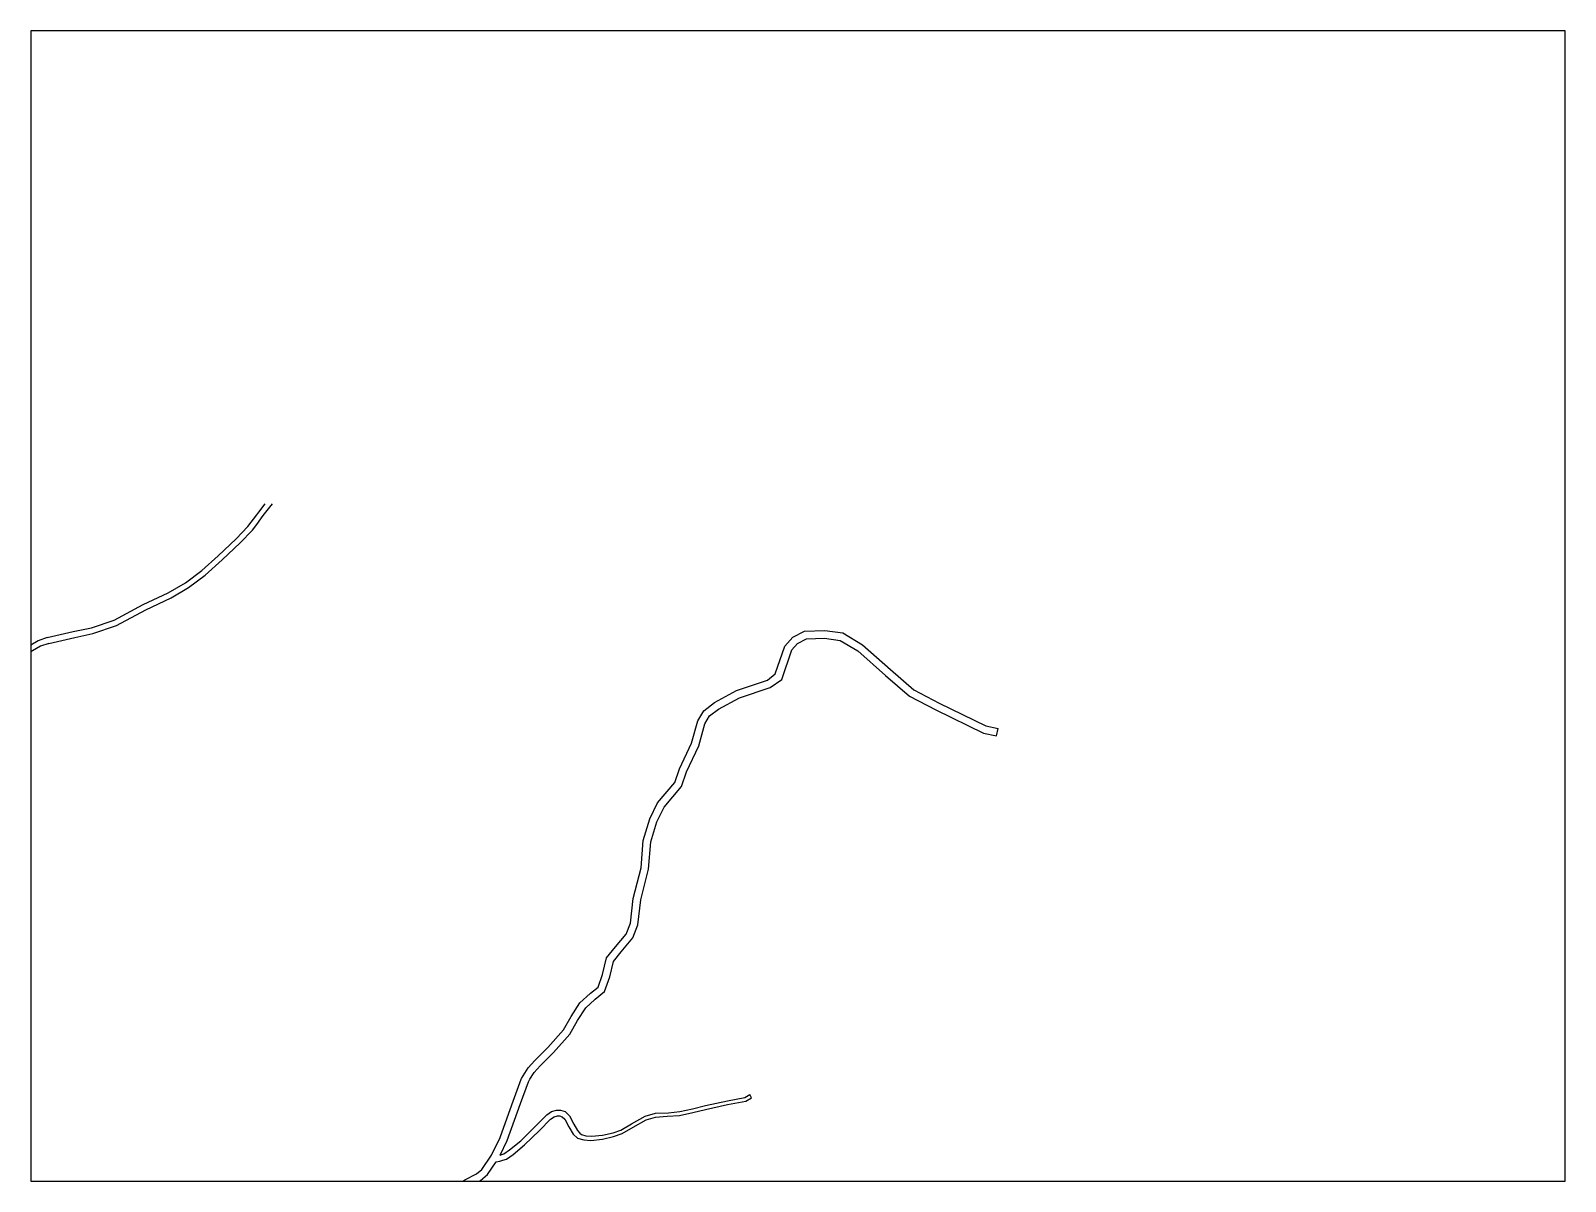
# Model space of a CAD drawing. Header units: metres. Extents: x -24000 to -21600, y -84000 to -81000.
# Drawn here: x -22400 to -21600, y -84000 to -83400 of the extents above; entities that cross this region are included whole.
import ezdxf

# ---------------------------------------------------------------- set-up
doc = ezdxf.new("R2010")
doc.units = ezdxf.units.M
doc.header["$LTSCALE"] = 2.5
doc.layers.add('図郭', color=7, linetype='Continuous')
doc.layers.add('道路', color=7, linetype='Continuous')

msp = doc.modelspace()

# ---------------------------------------------------------------- linework, layer by layer
at = {"layer": '図郭'}
msp.add_lwpolyline([(-22400, -84000), (-21600, -84000), (-21600, -83400), (-22400, -83400)], close=True, dxfattribs=at)
at = {"layer": '道路'}
for points in [[(-22282.18, -83657.49), (-22278.75, -83652.89), (-22273.99, -83646.73)], [(-22282.18, -83652.48), (-22281.13, -83651.07), (-22277.78, -83646.73)], [(-22377.87, -83713.27), (-22368.34, -83711.39), (-22356.41, -83707.47), (-22341.35, -83699.26), (-22328.25, -83693.07), (-22319.36, -83687.88), (-22310.86, -83681.56), (-22302.2, -83673.8), (-22292.89, -83664.93), (-22286.73, -83658.58), (-22282.18, -83652.48)], [(-22377.01, -83716.35), (-22367.55, -83714.29), (-22355.21, -83710.23), (-22339.99, -83701.93), (-22326.85, -83695.73), (-22317.71, -83690.39), (-22308.96, -83683.89), (-22300.16, -83676.01), (-22290.78, -83667.06), (-22284.44, -83660.53), (-22282.18, -83657.49)], [(-22391.4, -83716.43), (-22396.14, -83718.13), (-22400, -83720.34)], [(-22390.54, -83719.5), (-22394.92, -83720.89), (-22399.14, -83723.31), (-22400, -83723.83)], [(-22391.4, -83716.43), (-22377.87, -83713.27)], [(-22391.4, -83716.43), (-22377.87, -83713.27)], [(-22390.54, -83719.5), (-22377.01, -83716.35)], [(-22390.54, -83719.5), (-22377.01, -83716.35)], [(-22144.33, -83946.73), (-22144.19, -83946.33), (-22140.75, -83940.78), (-22137.19, -83937.07), (-22130.43, -83930.18), (-22122.23, -83920.95), (-22118.3, -83914.01), (-22113.75, -83906.93), (-22108.35, -83902.05), (-22108.16, -83901.91), (-22104.25, -83898.69), (-22101.95, -83892.17), (-22099.81, -83883.55), (-22095.21, -83877.77), (-22089.51, -83871.05), (-22087.35, -83865.37), (-22085.88, -83852.5), (-22081.83, -83836.61), (-22080.7, -83822.21), (-22077.28, -83810.99), (-22073.2, -83802.65), (-22064.22, -83792.07), (-22061.8, -83784.92), (-22055.51, -83771.45), (-22052.23, -83759.92), (-22049.13, -83754.58), (-22043.55, -83750.4), (-22032.12, -83744.14), (-22015.95, -83738.69), (-22011.97, -83735.43), (-22006.87, -83720.93), (-22002.67, -83716.27), (-21996.53, -83713.16), (-21985.96, -83712.74), (-21976.66, -83714.06), (-21966.46, -83720.18), (-21951.8, -83733.15), (-21939.66, -83743.74), (-21926.41, -83750.61), (-21902.05, -83762.53), (-21895.68, -83763.85)], [(-22139.73, -83946.73), (-22137.57, -83943.24), (-22134.33, -83939.86), (-22127.5, -83932.91), (-22118.96, -83923.29), (-22114.88, -83916.08), (-22110.67, -83909.54), (-22105.85, -83905.18), (-22105.72, -83905.09), (-22100.85, -83901.06), (-22098.11, -83893.32), (-22096.14, -83885.36), (-22092.12, -83880.3), (-22086.02, -83873.11), (-22083.43, -83866.32), (-22081.93, -83853.22), (-22077.87, -83837.26), (-22076.75, -83822.96), (-22073.55, -83812.46), (-22069.82, -83804.85), (-22060.68, -83794.08), (-22058.08, -83786.41), (-22051.75, -83772.85), (-22048.52, -83761.49), (-22046.08, -83757.29), (-22041.38, -83753.77), (-22030.51, -83747.82), (-22014.52, -83742.43), (-22008.38, -83738.32), (-22003.28, -83722.93), (-22000.19, -83719.5), (-21995.5, -83717.12), (-21986.16, -83716.75), (-21978.03, -83717.91), (-21968.83, -83723.42), (-21954.43, -83736.16), (-21941.93, -83747.07), (-21928.21, -83754.18), (-21903.35, -83766.35), (-21896.49, -83767.77)], [(-21896.49, -83767.77), (-21895.68, -83763.85)], [(-22174.76, -84000), (-22173.61, -83999.2), (-22167.66, -83996.15), (-22164.76, -83993.79), (-22159.71, -83986.35), (-22155.22, -83977.1), (-22151.6, -83966.83), (-22148.5, -83958.12), (-22144.33, -83946.73)], [(-22155.25, -83986.31), (-22151.53, -83978.64), (-22147.81, -83968.12), (-22144.74, -83959.49), (-22140.57, -83948.09), (-22139.73, -83946.73)], [(-22157.26, -83989.87), (-22155.48, -83989.55), (-22153.93, -83989.04), (-22152.01, -83988.41), (-22148.51, -83986.07), (-22142.49, -83981.04), (-22134.7, -83973.42), (-22129, -83967.59), (-22127.19, -83966.4), (-22125.43, -83965.84), (-22124.33, -83965.85), (-22123.01, -83966.29), (-22121.59, -83967.65), (-22119.5, -83971.62), (-22117.21, -83975.46), (-22114.88, -83977.49), (-22111.65, -83978.3), (-22107.99, -83978.66), (-22101.94, -83978.04), (-22096.1, -83976.69), (-22091.61, -83975.12), (-22085.87, -83971.77), (-22079.1, -83967.99), (-22074.2, -83966.57), (-22068.24, -83966.02), (-22061.81, -83965.73), (-22054.81, -83964.14), (-22048.15, -83962.51), (-22036.77, -83960.02), (-22027.14, -83958.19), (-22024.19, -83956.53)], [(-22114.88, -83973.51), (-22113.8, -83974.88), (-22112.91, -83975.65), (-22110.6, -83976.23), (-22107.46, -83976.54), (-22101.89, -83975.97), (-22096.39, -83974.7), (-22092.33, -83973.28), (-22086.8, -83970.05), (-22079.73, -83966.1), (-22074.22, -83964.51), (-22067.58, -83964.37), (-22061.67, -83963.64), (-22054.95, -83962.12), (-22048.29, -83960.48), (-22036.83, -83957.98), (-22027.64, -83956.23), (-22025.12, -83954.81)], [(-22024.19, -83956.53), (-22025.12, -83954.81)], [(-22155.25, -83986.31), (-22154.9, -83986.2), (-22153.33, -83985.69), (-22150.31, -83983.66), (-22144.5, -83978.81), (-22136.81, -83971.29), (-22130.92, -83965.26), (-22128.5, -83963.67), (-22125.88, -83962.83), (-22123.84, -83962.85), (-22121.42, -83963.65), (-22119.16, -83965.82), (-22116.88, -83970.16), (-22114.88, -83973.51)], [(-22166.4, -84000), (-22165.46, -83999.52), (-22161.78, -83996.52), (-22157.26, -83989.87)]]:
    msp.add_lwpolyline(points, dxfattribs=at)

doc.saveas('drawing.dxf')
